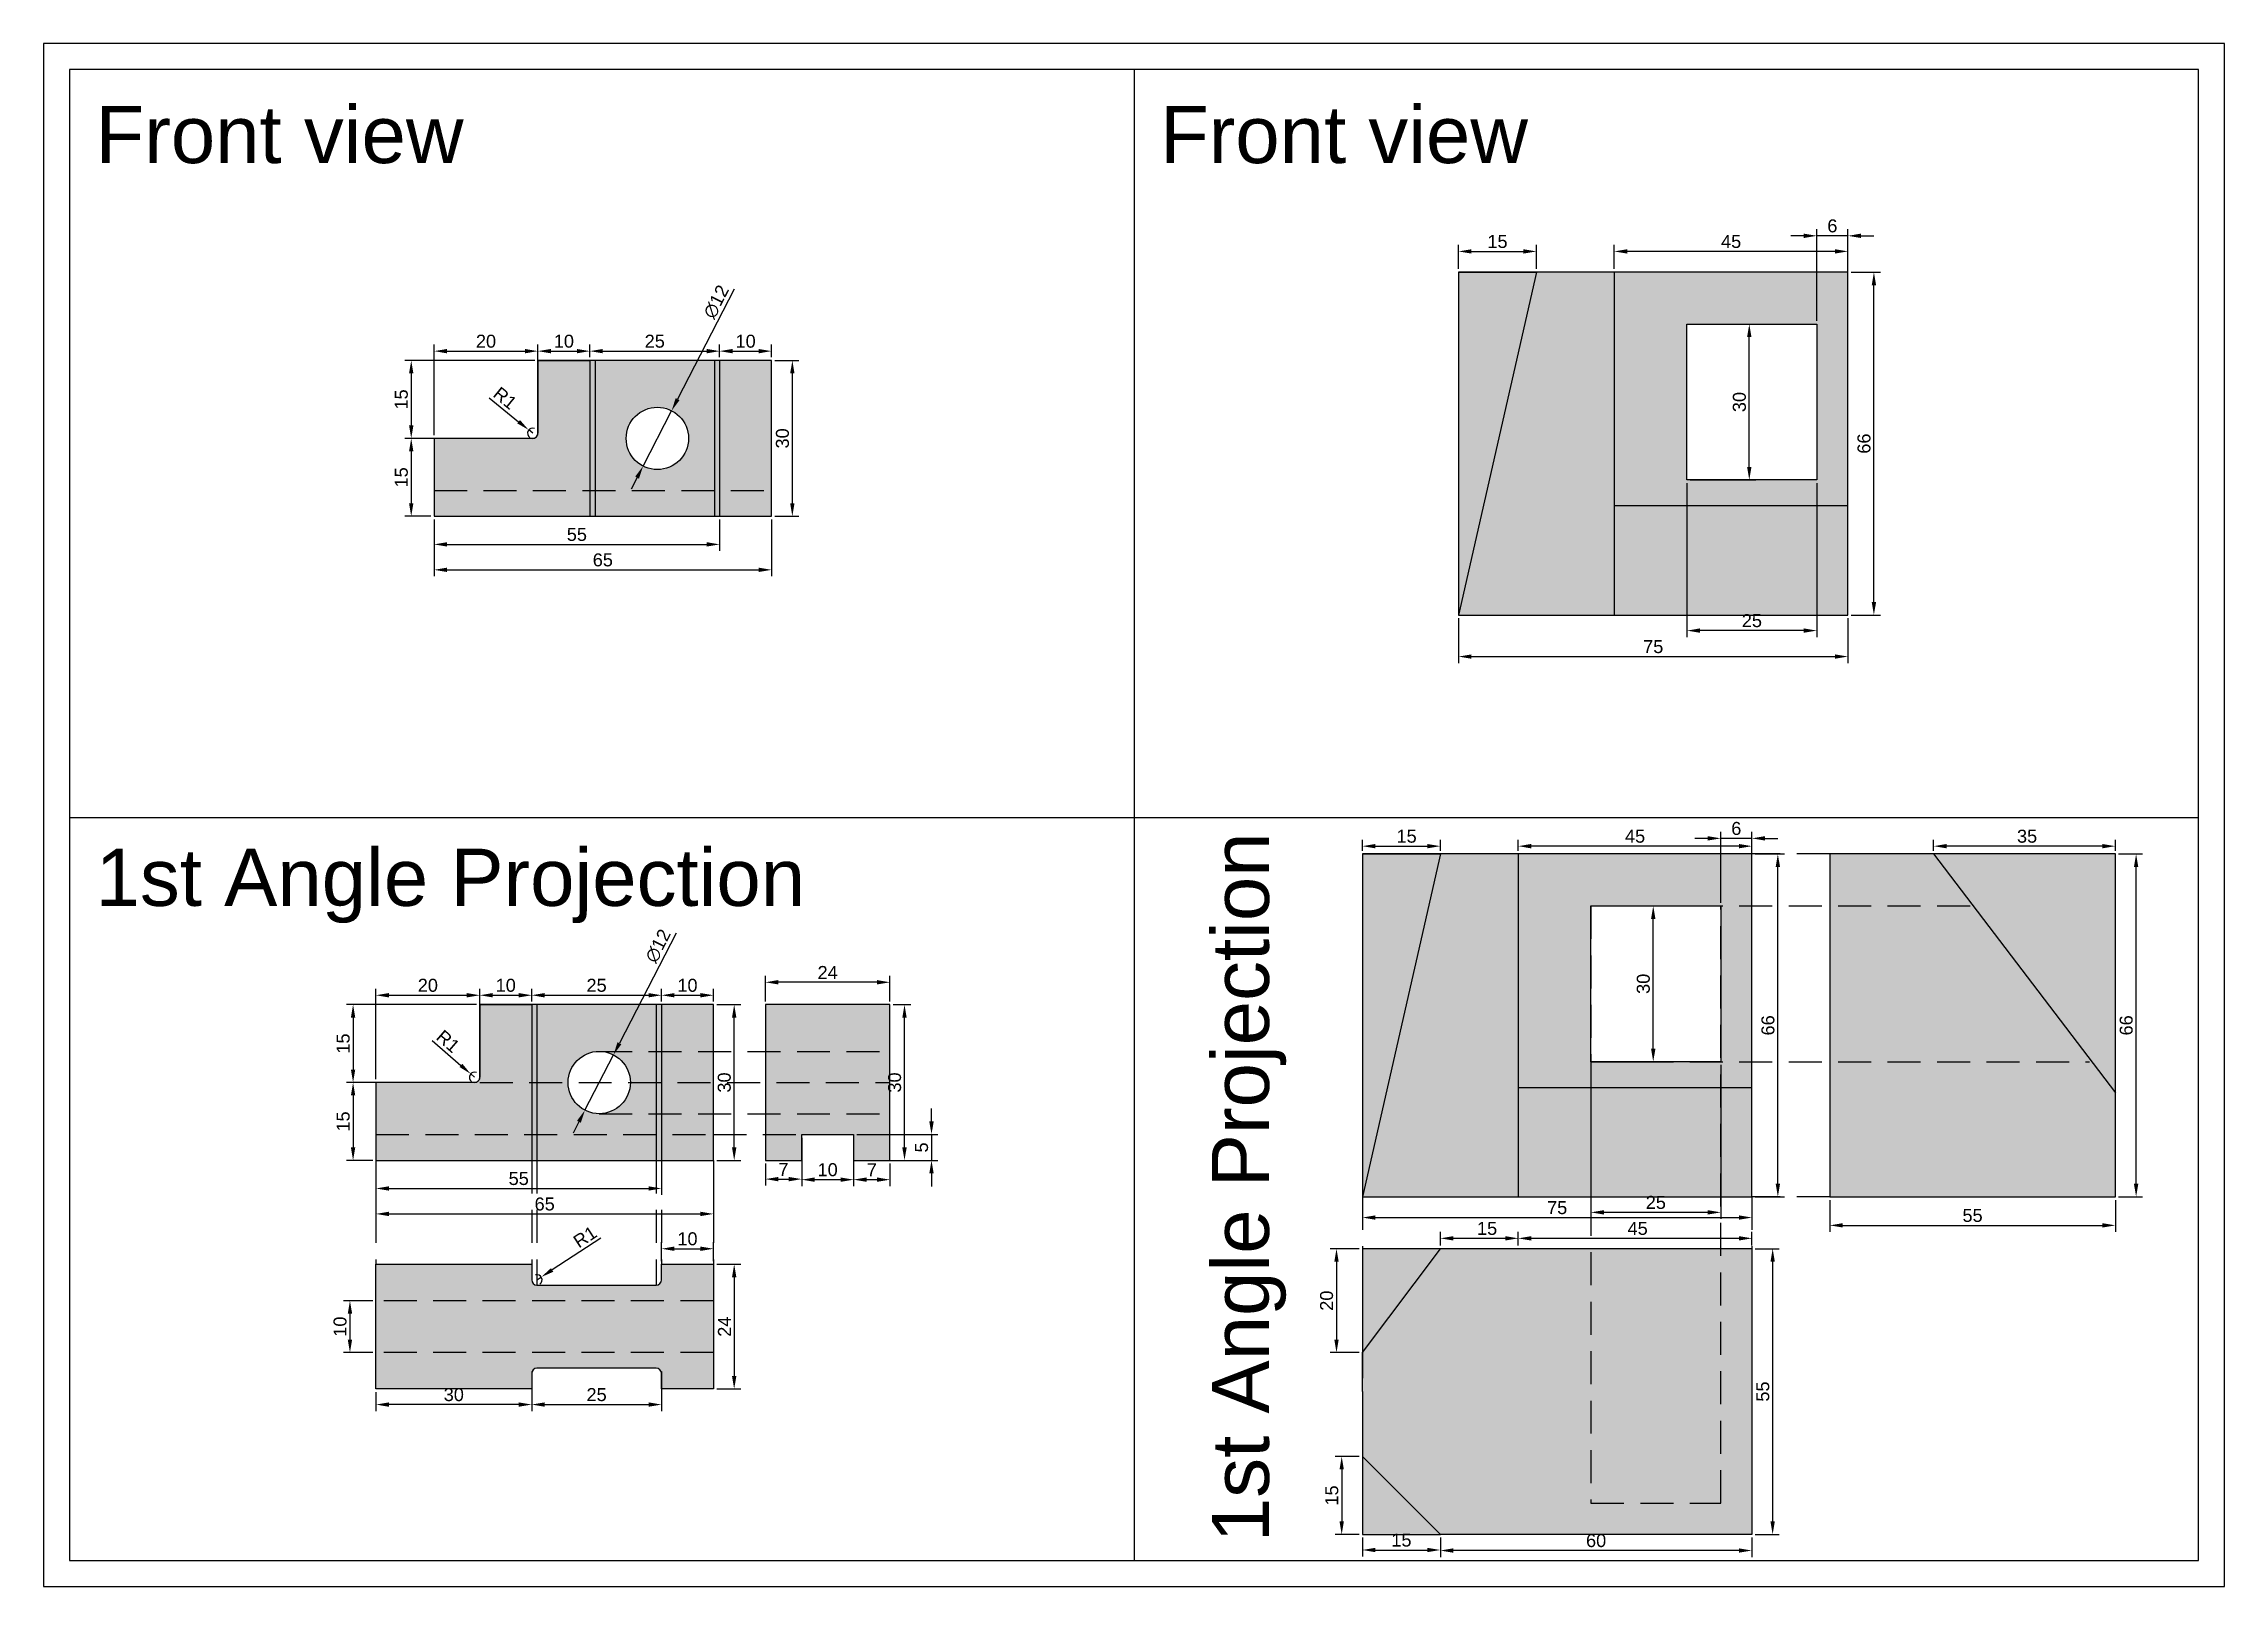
# Model space of a CAD drawing. Header units: millimetres. Extents: x 0 to 420, y 0 to 297.
import ezdxf

# ---------------------------------------------------------------- set-up
doc = ezdxf.new("R2010")
doc.units = ezdxf.units.MM
doc.linetypes.add('DASHED2', pattern=[9.525, 6.35, -3.175])
doc.styles.get("Standard").update_dxf_attribs({"font": 'arial.ttf'})
doc.dimstyles.new('ISO-25', dxfattribs={"dimtxt": 2.5, "dimasz": 2.5, "dimexe": 1.25, "dimexo": 0.625, "dimtad": 1, "dimtxsty": 'Standard', "dimcen": 2.5, "dimadec": 0, "dimazin": 0, "dimtfac": 1, "dimtmove": 0, "dimatfit": 3, "dimfxl": 1, "dimarcsym": 0})

msp = doc.modelspace()

# ---------------------------------------------------------------- texts
for s, p in [('Front view', (10, 274)), ('Front view', (215, 274)), ('1st Angle Projection', (10, 131))]:
    msp.add_text(s, height=11).set_placement(p)
msp.add_text('1st Angle Projection', height=11, rotation=90).set_placement((236, 8.5))

# ---------------------------------------------------------------- blocks, each defined once
blk = doc.blocks.new('*D2')
at = {"color": 0, "lineweight": -2, "transparency": 16777216}
for p, q in [((84, 112.62), (84, 115.05)), ((86.5, 113.8), (91.5, 113.8)), ((94, 112.62), (94, 115.05))]:
    blk.add_line(p, q, dxfattribs=at)
at = {"color": 0, "transparency": 16777216}
for points in [[(86.5, 114.22), (86.5, 113.38), (84, 113.8)], [(91.5, 114.22), (91.5, 113.38), (94, 113.8)]]:
    blk.add_solid(points, dxfattribs=at)
at = {"layer": 'Defpoints', "color": 0, "transparency": 16777216}
for p in [(94, 113.8), (84, 112), (94, 112)]:
    blk.add_point(p, dxfattribs=at)
at = {"color": 0, "transparency": 16777216, "insert": (89, 115.7), "char_height": 2.5, "attachment_point": 5}
blk.add_mtext('10', dxfattribs=at)
blk = doc.blocks.new('*D4')
at = {"color": 0, "lineweight": -2, "transparency": 16777216}
for p, q in [((94, 112.62), (94, 115.05)), ((96.5, 113.8), (116.5, 113.8)), ((119, 112.62), (119, 115.05))]:
    blk.add_line(p, q, dxfattribs=at)
at = {"color": 0, "transparency": 16777216}
for points in [[(96.5, 114.22), (96.5, 113.38), (94, 113.8)], [(116.5, 114.22), (116.5, 113.38), (119, 113.8)]]:
    blk.add_solid(points, dxfattribs=at)
at = {"layer": 'Defpoints', "color": 0, "transparency": 16777216}
for p in [(119, 113.8), (94, 112), (119, 112)]:
    blk.add_point(p, dxfattribs=at)
at = {"color": 0, "transparency": 16777216, "insert": (106.5, 115.7), "char_height": 2.5, "attachment_point": 5}
blk.add_mtext('25', dxfattribs=at)
blk = doc.blocks.new('*D5')
at = {"color": 0, "lineweight": -2, "transparency": 16777216}
for p, q in [((119, 112.62), (119, 115.05)), ((121.5, 113.8), (126.5, 113.8)), ((129, 112.62), (129, 115.05))]:
    blk.add_line(p, q, dxfattribs=at)
at = {"color": 0, "transparency": 16777216}
for points in [[(121.5, 114.22), (121.5, 113.38), (119, 113.8)], [(126.5, 114.22), (126.5, 113.38), (129, 113.8)]]:
    blk.add_solid(points, dxfattribs=at)
at = {"layer": 'Defpoints', "color": 0, "transparency": 16777216}
for p in [(129, 113.8), (119, 112), (129, 112)]:
    blk.add_point(p, dxfattribs=at)
at = {"color": 0, "transparency": 16777216, "insert": (124, 115.7), "char_height": 2.5, "attachment_point": 5}
blk.add_mtext('10', dxfattribs=at)
blk = doc.blocks.new('*D6')
at = {"color": 0, "lineweight": -2, "transparency": 16777216}
for p, q in [((129.63, 112), (134.25, 112)), ((133, 84.5), (133, 109.5)), ((129.63, 82), (134.25, 82))]:
    blk.add_line(p, q, dxfattribs=at)
at = {"color": 0, "transparency": 16777216}
for points in [[(132.58, 109.5), (133.42, 109.5), (133, 112)], [(132.58, 84.5), (133.42, 84.5), (133, 82)]]:
    blk.add_solid(points, dxfattribs=at)
at = {"layer": 'Defpoints', "color": 0, "transparency": 16777216}
for p in [(129, 112), (133, 112), (129, 82)]:
    blk.add_point(p, dxfattribs=at)
at = {"color": 0, "transparency": 16777216, "insert": (131.1, 97), "char_height": 2.5, "attachment_point": 5, "rotation": 90}
blk.add_mtext('30', dxfattribs=at)
blk = doc.blocks.new('*D7')
at = {"color": 0, "lineweight": -2, "transparency": 16777216}
for p, q in [((83.38, 112), (58.35, 112)), ((59.6, 109.5), (59.6, 99.5)), ((83.38, 97), (58.35, 97))]:
    blk.add_line(p, q, dxfattribs=at)
at = {"color": 0, "transparency": 16777216}
for points in [[(59.18, 109.5), (60.02, 109.5), (59.6, 112)], [(59.18, 99.5), (60.02, 99.5), (59.6, 97)]]:
    blk.add_solid(points, dxfattribs=at)
at = {"layer": 'Defpoints', "color": 0, "transparency": 16777216}
for p in [(84, 112), (59.6, 97), (84, 97)]:
    blk.add_point(p, dxfattribs=at)
at = {"color": 0, "transparency": 16777216, "insert": (57.7, 104.5), "char_height": 2.5, "attachment_point": 5, "rotation": 90}
blk.add_mtext('15', dxfattribs=at)
blk = doc.blocks.new('*D8')
at = {"color": 0, "lineweight": -2, "transparency": 16777216}
for p, q in [((64, 97.62), (64, 115.05)), ((66.5, 113.8), (81.5, 113.8)), ((84, 97.62), (84, 115.05))]:
    blk.add_line(p, q, dxfattribs=at)
at = {"color": 0, "transparency": 16777216}
for points in [[(66.5, 114.22), (66.5, 113.38), (64, 113.8)], [(81.5, 114.22), (81.5, 113.38), (84, 113.8)]]:
    blk.add_solid(points, dxfattribs=at)
at = {"layer": 'Defpoints', "color": 0, "transparency": 16777216}
for p in [(84, 113.8), (64, 97), (84, 97)]:
    blk.add_point(p, dxfattribs=at)
at = {"color": 0, "transparency": 16777216, "insert": (74, 115.7), "char_height": 2.5, "attachment_point": 5}
blk.add_mtext('20', dxfattribs=at)
blk = doc.blocks.new('*D9')
at = {"color": 0, "lineweight": -2, "transparency": 16777216}
for p, q in [((63.38, 97), (58.35, 97)), ((59.6, 94.5), (59.6, 84.5)), ((63.38, 82), (58.35, 82))]:
    blk.add_line(p, q, dxfattribs=at)
at = {"color": 0, "transparency": 16777216}
for points in [[(59.18, 94.5), (60.02, 94.5), (59.6, 97)], [(59.18, 84.5), (60.02, 84.5), (59.6, 82)]]:
    blk.add_solid(points, dxfattribs=at)
at = {"layer": 'Defpoints', "color": 0, "transparency": 16777216}
for p in [(64, 97), (59.6, 82), (64, 82)]:
    blk.add_point(p, dxfattribs=at)
at = {"color": 0, "transparency": 16777216, "insert": (57.7, 89.5), "char_height": 2.5, "attachment_point": 5, "rotation": 90}
blk.add_mtext('15', dxfattribs=at)
blk = doc.blocks.new('*D10')
at = {"color": 0, "lineweight": -2, "transparency": 16777216}
for p, q in [((64, 81.38), (64, 70.45)), ((129, 81.38), (129, 70.45)), ((66.5, 71.7), (126.5, 71.7))]:
    blk.add_line(p, q, dxfattribs=at)
at = {"color": 0, "transparency": 16777216}
for points in [[(66.5, 72.12), (66.5, 71.28), (64, 71.7)], [(126.5, 72.12), (126.5, 71.28), (129, 71.7)]]:
    blk.add_solid(points, dxfattribs=at)
at = {"layer": 'Defpoints', "color": 0, "transparency": 16777216}
for p in [(64, 82), (129, 82), (129, 71.7)]:
    blk.add_point(p, dxfattribs=at)
at = {"color": 0, "transparency": 16777216, "insert": (96.5, 73.6), "char_height": 2.5, "attachment_point": 5}
blk.add_mtext('65', dxfattribs=at)
blk = doc.blocks.new('*D11')
at = {"color": 0, "lineweight": -2, "transparency": 16777216}
for p, q in [((64, 81.38), (64, 75.35)), ((119, 81.38), (119, 75.35)), ((66.5, 76.6), (116.5, 76.6))]:
    blk.add_line(p, q, dxfattribs=at)
at = {"color": 0, "transparency": 16777216}
for points in [[(66.5, 77.02), (66.5, 76.18), (64, 76.6)], [(116.5, 77.02), (116.5, 76.18), (119, 76.6)]]:
    blk.add_solid(points, dxfattribs=at)
at = {"layer": 'Defpoints', "color": 0, "transparency": 16777216}
for p in [(64, 82), (119, 82), (119, 76.6)]:
    blk.add_point(p, dxfattribs=at)
at = {"color": 0, "transparency": 16777216, "insert": (91.5, 78.5), "char_height": 2.5, "attachment_point": 5}
blk.add_mtext('55', dxfattribs=at)
blk = doc.blocks.new('*D12')
at = {"color": 0, "lineweight": -2, "transparency": 16777216}
for p, q in [((121.82, 125.74), (110.9, 104.55)), ((104.25, 91.67), (109.75, 102.33)), ((103.1, 89.45), (101.96, 87.22))]:
    blk.add_line(p, q, dxfattribs=at)
at = {"color": 0, "transparency": 16777216}
for points in [[(110.53, 104.75), (111.27, 104.36), (109.75, 102.33)], [(102.73, 89.64), (103.47, 89.25), (104.25, 91.67)]]:
    blk.add_solid(points, dxfattribs=at)
at = {"layer": 'Defpoints', "color": 0, "transparency": 16777216}
for p in [(109.75, 102.33), (104.25, 91.67)]:
    blk.add_point(p, dxfattribs=at)
at = {"color": 0, "transparency": 16777216, "insert": (118.35, 123.3), "char_height": 2.5, "attachment_point": 5, "rotation": 62.7177}
blk.add_mtext('∅12', dxfattribs=at)
blk = doc.blocks.new('*D13')
at = {"color": 0, "lineweight": -2, "transparency": 16777216}
for p, q in [((95.2, 236.62), (95.2, 239.05)), ((97.7, 237.8), (102.7, 237.8)), ((105.2, 236.62), (105.2, 239.05))]:
    blk.add_line(p, q, dxfattribs=at)
at = {"color": 0, "transparency": 16777216}
for points in [[(97.7, 238.22), (97.7, 237.38), (95.2, 237.8)], [(102.7, 238.22), (102.7, 237.38), (105.2, 237.8)]]:
    blk.add_solid(points, dxfattribs=at)
at = {"layer": 'Defpoints', "color": 0, "transparency": 16777216}
for p in [(95.2, 236), (105.2, 237.8), (105.2, 236)]:
    blk.add_point(p, dxfattribs=at)
at = {"color": 0, "transparency": 16777216, "insert": (100.2, 239.7), "char_height": 2.5, "attachment_point": 5}
blk.add_mtext('10', dxfattribs=at)
blk = doc.blocks.new('*D14')
at = {"color": 0, "lineweight": -2, "transparency": 16777216}
for p, q in [((105.2, 236.62), (105.2, 239.05)), ((107.7, 237.8), (127.7, 237.8)), ((130.2, 236.62), (130.2, 239.05))]:
    blk.add_line(p, q, dxfattribs=at)
at = {"color": 0, "transparency": 16777216}
for points in [[(107.7, 238.22), (107.7, 237.38), (105.2, 237.8)], [(127.7, 238.22), (127.7, 237.38), (130.2, 237.8)]]:
    blk.add_solid(points, dxfattribs=at)
at = {"layer": 'Defpoints', "color": 0, "transparency": 16777216}
for p in [(105.2, 236), (130.2, 237.8), (130.2, 236)]:
    blk.add_point(p, dxfattribs=at)
at = {"color": 0, "transparency": 16777216, "insert": (117.7, 239.7), "char_height": 2.5, "attachment_point": 5}
blk.add_mtext('25', dxfattribs=at)
blk = doc.blocks.new('*D15')
at = {"color": 0, "lineweight": -2, "transparency": 16777216}
for p, q in [((130.2, 236.62), (130.2, 239.05)), ((132.7, 237.8), (137.7, 237.8)), ((140.2, 236.62), (140.2, 239.05))]:
    blk.add_line(p, q, dxfattribs=at)
at = {"color": 0, "transparency": 16777216}
for points in [[(132.7, 238.22), (132.7, 237.38), (130.2, 237.8)], [(137.7, 238.22), (137.7, 237.38), (140.2, 237.8)]]:
    blk.add_solid(points, dxfattribs=at)
at = {"layer": 'Defpoints', "color": 0, "transparency": 16777216}
for p in [(130.2, 236), (140.2, 237.8), (140.2, 236)]:
    blk.add_point(p, dxfattribs=at)
at = {"color": 0, "transparency": 16777216, "insert": (135.2, 239.7), "char_height": 2.5, "attachment_point": 5}
blk.add_mtext('10', dxfattribs=at)
blk = doc.blocks.new('*D19')
at = {"color": 0, "lineweight": -2, "transparency": 16777216}
for p, q in [((140.83, 236), (145.45, 236)), ((144.2, 208.5), (144.2, 233.5)), ((140.83, 206), (145.45, 206))]:
    blk.add_line(p, q, dxfattribs=at)
at = {"color": 0, "transparency": 16777216}
for points in [[(143.78, 233.5), (144.62, 233.5), (144.2, 236)], [(143.78, 208.5), (144.62, 208.5), (144.2, 206)]]:
    blk.add_solid(points, dxfattribs=at)
at = {"layer": 'Defpoints', "color": 0, "transparency": 16777216}
for p in [(140.2, 236), (144.2, 236), (140.2, 206)]:
    blk.add_point(p, dxfattribs=at)
at = {"color": 0, "transparency": 16777216, "insert": (142.3, 221), "char_height": 2.5, "attachment_point": 5, "rotation": 90}
blk.add_mtext('30', dxfattribs=at)
blk = doc.blocks.new('*D16')
at = {"color": 0, "lineweight": -2, "transparency": 16777216}
for p, q in [((94.58, 236), (69.55, 236)), ((70.8, 233.5), (70.8, 223.5)), ((94.58, 221), (69.55, 221))]:
    blk.add_line(p, q, dxfattribs=at)
at = {"color": 0, "transparency": 16777216}
for points in [[(70.38, 233.5), (71.22, 233.5), (70.8, 236)], [(70.38, 223.5), (71.22, 223.5), (70.8, 221)]]:
    blk.add_solid(points, dxfattribs=at)
at = {"layer": 'Defpoints', "color": 0, "transparency": 16777216}
for p in [(95.2, 236), (70.8, 221), (95.2, 221)]:
    blk.add_point(p, dxfattribs=at)
at = {"color": 0, "transparency": 16777216, "insert": (68.9, 228.5), "char_height": 2.5, "attachment_point": 5, "rotation": 90}
blk.add_mtext('15', dxfattribs=at)
blk = doc.blocks.new('*D17')
at = {"color": 0, "lineweight": -2, "transparency": 16777216}
for p, q in [((75.2, 221.62), (75.2, 239.05)), ((77.7, 237.8), (92.7, 237.8)), ((95.2, 221.62), (95.2, 239.05))]:
    blk.add_line(p, q, dxfattribs=at)
at = {"color": 0, "transparency": 16777216}
for points in [[(77.7, 238.22), (77.7, 237.38), (75.2, 237.8)], [(92.7, 238.22), (92.7, 237.38), (95.2, 237.8)]]:
    blk.add_solid(points, dxfattribs=at)
at = {"layer": 'Defpoints', "color": 0, "transparency": 16777216}
for p in [(95.2, 237.8), (75.2, 221), (95.2, 221)]:
    blk.add_point(p, dxfattribs=at)
at = {"color": 0, "transparency": 16777216, "insert": (85.2, 239.7), "char_height": 2.5, "attachment_point": 5}
blk.add_mtext('20', dxfattribs=at)
blk = doc.blocks.new('*D20')
at = {"color": 0, "lineweight": -2, "transparency": 16777216}
for p, q in [((74.58, 221), (69.55, 221)), ((70.8, 218.5), (70.8, 208.5)), ((74.58, 206), (69.55, 206))]:
    blk.add_line(p, q, dxfattribs=at)
at = {"color": 0, "transparency": 16777216}
for points in [[(70.38, 218.5), (71.22, 218.5), (70.8, 221)], [(70.38, 208.5), (71.22, 208.5), (70.8, 206)]]:
    blk.add_solid(points, dxfattribs=at)
at = {"layer": 'Defpoints', "color": 0, "transparency": 16777216}
for p in [(75.2, 221), (70.8, 206), (75.2, 206)]:
    blk.add_point(p, dxfattribs=at)
at = {"color": 0, "transparency": 16777216, "insert": (68.9, 213.5), "char_height": 2.5, "attachment_point": 5, "rotation": 90}
blk.add_mtext('15', dxfattribs=at)
blk = doc.blocks.new('*D21')
at = {"color": 0, "lineweight": -2, "transparency": 16777216}
for p, q in [((75.2, 205.38), (75.2, 194.45)), ((140.2, 205.38), (140.2, 194.45)), ((77.7, 195.7), (137.7, 195.7))]:
    blk.add_line(p, q, dxfattribs=at)
at = {"color": 0, "transparency": 16777216}
for points in [[(77.7, 196.12), (77.7, 195.28), (75.2, 195.7)], [(137.7, 196.12), (137.7, 195.28), (140.2, 195.7)]]:
    blk.add_solid(points, dxfattribs=at)
at = {"layer": 'Defpoints', "color": 0, "transparency": 16777216}
for p in [(75.2, 206), (140.2, 206), (140.2, 195.7)]:
    blk.add_point(p, dxfattribs=at)
at = {"color": 0, "transparency": 16777216, "insert": (107.7, 197.6), "char_height": 2.5, "attachment_point": 5}
blk.add_mtext('65', dxfattribs=at)
blk = doc.blocks.new('*D18')
at = {"color": 0, "lineweight": -2, "transparency": 16777216}
for p, q in [((75.2, 205.38), (75.2, 199.35)), ((130.2, 205.38), (130.2, 199.35)), ((77.7, 200.6), (127.7, 200.6))]:
    blk.add_line(p, q, dxfattribs=at)
at = {"color": 0, "transparency": 16777216}
for points in [[(77.7, 201.02), (77.7, 200.18), (75.2, 200.6)], [(127.7, 201.02), (127.7, 200.18), (130.2, 200.6)]]:
    blk.add_solid(points, dxfattribs=at)
at = {"layer": 'Defpoints', "color": 0, "transparency": 16777216}
for p in [(75.2, 206), (130.2, 206), (130.2, 200.6)]:
    blk.add_point(p, dxfattribs=at)
at = {"color": 0, "transparency": 16777216, "insert": (102.7, 202.5), "char_height": 2.5, "attachment_point": 5}
blk.add_mtext('55', dxfattribs=at)
blk = doc.blocks.new('*D22')
at = {"color": 0, "lineweight": -2, "transparency": 16777216}
for p, q in [((133.02, 249.74), (122.1, 228.55)), ((115.45, 215.67), (120.95, 226.33)), ((114.3, 213.45), (113.16, 211.22))]:
    blk.add_line(p, q, dxfattribs=at)
at = {"color": 0, "transparency": 16777216}
for points in [[(121.73, 228.75), (122.47, 228.36), (120.95, 226.33)], [(113.93, 213.64), (114.67, 213.25), (115.45, 215.67)]]:
    blk.add_solid(points, dxfattribs=at)
at = {"layer": 'Defpoints', "color": 0, "transparency": 16777216}
for p in [(120.95, 226.33), (115.45, 215.67)]:
    blk.add_point(p, dxfattribs=at)
at = {"color": 0, "transparency": 16777216, "insert": (129.55, 247.3), "char_height": 2.5, "attachment_point": 5, "rotation": 62.7177}
blk.add_mtext('∅12', dxfattribs=at)
blk = doc.blocks.new('*D23')
at = {"color": 0, "lineweight": -2, "transparency": 16777216}
for p, q in [((139, 112.62), (139, 117.55)), ((160.5, 116.3), (141.5, 116.3)), ((163, 112.62), (163, 117.55))]:
    blk.add_line(p, q, dxfattribs=at)
at = {"color": 0, "transparency": 16777216}
for points in [[(141.5, 116.72), (141.5, 115.88), (139, 116.3)], [(160.5, 116.72), (160.5, 115.88), (163, 116.3)]]:
    blk.add_solid(points, dxfattribs=at)
at = {"layer": 'Defpoints', "color": 0, "transparency": 16777216}
for p in [(139, 116.3), (139, 112), (163, 112)]:
    blk.add_point(p, dxfattribs=at)
at = {"color": 0, "transparency": 16777216, "insert": (151, 118.18), "char_height": 2.5, "attachment_point": 5}
blk.add_mtext('24', dxfattribs=at)
blk = doc.blocks.new('*D24')
at = {"color": 0, "lineweight": -2, "transparency": 16777216}
for p, q in [((163.63, 112), (167.05, 112)), ((165.8, 84.5), (165.8, 109.5)), ((163.63, 82), (167.05, 82))]:
    blk.add_line(p, q, dxfattribs=at)
at = {"color": 0, "transparency": 16777216}
for points in [[(165.38, 109.5), (166.22, 109.5), (165.8, 112)], [(165.38, 84.5), (166.22, 84.5), (165.8, 82)]]:
    blk.add_solid(points, dxfattribs=at)
at = {"layer": 'Defpoints', "color": 0, "transparency": 16777216}
for p in [(163, 112), (165.8, 112), (163, 82)]:
    blk.add_point(p, dxfattribs=at)
at = {"color": 0, "transparency": 16777216, "insert": (163.9, 97), "char_height": 2.5, "attachment_point": 5, "rotation": 90}
blk.add_mtext('30', dxfattribs=at)
blk = doc.blocks.new('*D25')
at = {"color": 0, "lineweight": -2, "transparency": 16777216}
for p, q in [((146, 86.38), (146, 77.05)), ((156, 86.38), (156, 77.05)), ((148.5, 78.3), (153.5, 78.3))]:
    blk.add_line(p, q, dxfattribs=at)
at = {"color": 0, "transparency": 16777216}
for points in [[(148.5, 78.72), (148.5, 77.88), (146, 78.3)], [(153.5, 78.72), (153.5, 77.88), (156, 78.3)]]:
    blk.add_solid(points, dxfattribs=at)
at = {"layer": 'Defpoints', "color": 0, "transparency": 16777216}
for p in [(146, 87), (156, 87), (156, 78.3)]:
    blk.add_point(p, dxfattribs=at)
at = {"color": 0, "transparency": 16777216, "insert": (151, 80.2), "char_height": 2.5, "attachment_point": 5}
blk.add_mtext('10', dxfattribs=at)
blk = doc.blocks.new('*D26')
at = {"color": 0, "lineweight": -2, "transparency": 16777216}
for p, q in [((139, 81.38), (139, 77.15)), ((146, 81.38), (146, 77.15)), ((141.5, 78.4), (143.5, 78.4))]:
    blk.add_line(p, q, dxfattribs=at)
at = {"color": 0, "transparency": 16777216}
for points in [[(141.5, 78.82), (141.5, 77.98), (139, 78.4)], [(143.5, 78.82), (143.5, 77.98), (146, 78.4)]]:
    blk.add_solid(points, dxfattribs=at)
at = {"layer": 'Defpoints', "color": 0, "transparency": 16777216}
for p in [(139, 82), (146, 82), (146, 78.4)]:
    blk.add_point(p, dxfattribs=at)
at = {"color": 0, "transparency": 16777216, "insert": (142.5, 80.28), "char_height": 2.5, "attachment_point": 5}
blk.add_mtext('7', dxfattribs=at)
blk = doc.blocks.new('*D27')
at = {"color": 0, "lineweight": -2, "transparency": 16777216}
for p, q in [((156, 81.38), (156, 77.05)), ((163, 81.38), (163, 77.05)), ((158.5, 78.3), (160.5, 78.3))]:
    blk.add_line(p, q, dxfattribs=at)
at = {"color": 0, "transparency": 16777216}
for points in [[(158.5, 78.72), (158.5, 77.88), (156, 78.3)], [(160.5, 78.72), (160.5, 77.88), (163, 78.3)]]:
    blk.add_solid(points, dxfattribs=at)
at = {"layer": 'Defpoints', "color": 0, "transparency": 16777216}
for p in [(156, 82), (163, 82), (163, 78.3)]:
    blk.add_point(p, dxfattribs=at)
at = {"color": 0, "transparency": 16777216, "insert": (159.5, 80.18), "char_height": 2.5, "attachment_point": 5}
blk.add_mtext('7', dxfattribs=at)
blk = doc.blocks.new('*D28')
at = {"color": 0, "lineweight": -2, "transparency": 16777216}
for p, q in [((171, 89.5), (171, 92)), ((156.63, 87), (172.25, 87)), ((171, 87), (171, 82)), ((156.63, 82), (172.25, 82)), ((171, 79.5), (171, 77))]:
    blk.add_line(p, q, dxfattribs=at)
at = {"color": 0, "transparency": 16777216}
for points in [[(170.58, 89.5), (171.42, 89.5), (171, 87)], [(170.58, 79.5), (171.42, 79.5), (171, 82)]]:
    blk.add_solid(points, dxfattribs=at)
at = {"layer": 'Defpoints', "color": 0, "transparency": 16777216}
for p in [(156, 87), (156, 82), (171, 82)]:
    blk.add_point(p, dxfattribs=at)
at = {"color": 0, "transparency": 16777216, "insert": (169.1, 84.5), "char_height": 2.5, "attachment_point": 5, "rotation": 90}
blk.add_mtext('5', dxfattribs=at)
blk = doc.blocks.new('*D30')
at = {"color": 0, "lineweight": -2, "transparency": 16777216}
for p, q in [((129.63, 62), (134.25, 62)), ((133, 59.5), (133, 40.5)), ((129.63, 38), (134.25, 38))]:
    blk.add_line(p, q, dxfattribs=at)
at = {"color": 0, "transparency": 16777216}
for points in [[(132.58, 59.5), (133.42, 59.5), (133, 62)], [(132.58, 40.5), (133.42, 40.5), (133, 38)]]:
    blk.add_solid(points, dxfattribs=at)
at = {"layer": 'Defpoints', "color": 0, "transparency": 16777216}
for p in [(129, 62), (129, 38), (133, 38)]:
    blk.add_point(p, dxfattribs=at)
at = {"color": 0, "transparency": 16777216, "insert": (131.12, 50), "char_height": 2.5, "attachment_point": 5, "rotation": 90}
blk.add_mtext('24', dxfattribs=at)
blk = doc.blocks.new('*D31')
at = {"color": 0, "lineweight": -2, "transparency": 16777216}
for p, q in [((119, 62.62), (119, 66.25)), ((121.5, 65), (126.5, 65)), ((129, 62.62), (129, 66.25))]:
    blk.add_line(p, q, dxfattribs=at)
at = {"color": 0, "transparency": 16777216}
for points in [[(121.5, 65.42), (121.5, 64.58), (119, 65)], [(126.5, 65.42), (126.5, 64.58), (129, 65)]]:
    blk.add_solid(points, dxfattribs=at)
at = {"layer": 'Defpoints', "color": 0, "transparency": 16777216}
for p in [(129, 65), (119, 62), (129, 62)]:
    blk.add_point(p, dxfattribs=at)
at = {"color": 0, "transparency": 16777216, "insert": (124, 66.9), "char_height": 2.5, "attachment_point": 5}
blk.add_mtext('10', dxfattribs=at)
blk = doc.blocks.new('*D32')
at = {"color": 0, "lineweight": -2, "transparency": 16777216}
for p, q in [((94, 41.38), (94, 33.75)), ((119, 41.38), (119, 33.75)), ((96.5, 35), (116.5, 35))]:
    blk.add_line(p, q, dxfattribs=at)
at = {"color": 0, "transparency": 16777216}
for points in [[(96.5, 35.42), (96.5, 34.58), (94, 35)], [(116.5, 35.42), (116.5, 34.58), (119, 35)]]:
    blk.add_solid(points, dxfattribs=at)
at = {"layer": 'Defpoints', "color": 0, "transparency": 16777216}
for p in [(94, 42), (119, 42), (119, 35)]:
    blk.add_point(p, dxfattribs=at)
at = {"color": 0, "transparency": 16777216, "insert": (106.5, 36.9), "char_height": 2.5, "attachment_point": 5}
blk.add_mtext('25', dxfattribs=at)
blk = doc.blocks.new('*D33')
at = {"color": 0, "lineweight": -2, "transparency": 16777216}
for p, q in [((64, 37.38), (64, 33.75)), ((91.5, 35), (66.5, 35)), ((94, 37.38), (94, 33.75))]:
    blk.add_line(p, q, dxfattribs=at)
at = {"color": 0, "transparency": 16777216}
for points in [[(66.5, 35.42), (66.5, 34.58), (64, 35)], [(91.5, 35.42), (91.5, 34.58), (94, 35)]]:
    blk.add_solid(points, dxfattribs=at)
at = {"layer": 'Defpoints', "color": 0, "transparency": 16777216}
for p in [(64, 38), (94, 38), (64, 35)]:
    blk.add_point(p, dxfattribs=at)
at = {"color": 0, "transparency": 16777216, "insert": (79, 36.9), "char_height": 2.5, "attachment_point": 5}
blk.add_mtext('30', dxfattribs=at)
blk = doc.blocks.new('*D34')
at = {"color": 0, "lineweight": -2, "transparency": 16777216}
for p, q in [((63.38, 55), (57.75, 55)), ((59, 52.5), (59, 47.5)), ((63.38, 45), (57.75, 45))]:
    blk.add_line(p, q, dxfattribs=at)
at = {"color": 0, "transparency": 16777216}
for points in [[(58.58, 52.5), (59.42, 52.5), (59, 55)], [(58.58, 47.5), (59.42, 47.5), (59, 45)]]:
    blk.add_solid(points, dxfattribs=at)
at = {"layer": 'Defpoints', "color": 0, "transparency": 16777216}
for p in [(64, 55), (59, 45), (64, 45)]:
    blk.add_point(p, dxfattribs=at)
at = {"color": 0, "transparency": 16777216, "insert": (57.1, 50), "char_height": 2.5, "attachment_point": 5, "rotation": 90}
blk.add_mtext('10', dxfattribs=at)
blk = doc.blocks.new('*D35')
at = {"color": 0, "lineweight": -2, "transparency": 16777216}
for p, q in [((284, 141.62), (284, 143.75)), ((329, 141.62), (329, 143.75)), ((326.5, 142.5), (286.5, 142.5))]:
    blk.add_line(p, q, dxfattribs=at)
at = {"color": 0, "transparency": 16777216}
for points in [[(286.5, 142.92), (286.5, 142.08), (284, 142.5)], [(326.5, 142.92), (326.5, 142.08), (329, 142.5)]]:
    blk.add_solid(points, dxfattribs=at)
at = {"layer": 'Defpoints', "color": 0, "transparency": 16777216}
for p in [(284, 142.5), (284, 141), (329, 141)]:
    blk.add_point(p, dxfattribs=at)
at = {"color": 0, "transparency": 16777216, "insert": (306.5, 144.4), "char_height": 2.5, "attachment_point": 5}
blk.add_mtext('45', dxfattribs=at)
blk = doc.blocks.new('*D36')
at = {"color": 0, "lineweight": -2, "transparency": 16777216}
for p, q in [((254, 74.38), (254, 69.75)), ((329, 74.38), (329, 69.75)), ((256.5, 71), (326.5, 71))]:
    blk.add_line(p, q, dxfattribs=at)
at = {"color": 0, "transparency": 16777216}
for points in [[(256.5, 71.42), (256.5, 70.58), (254, 71)], [(326.5, 71.42), (326.5, 70.58), (329, 71)]]:
    blk.add_solid(points, dxfattribs=at)
at = {"layer": 'Defpoints', "color": 0, "transparency": 16777216}
for p in [(254, 75), (329, 75), (329, 71)]:
    blk.add_point(p, dxfattribs=at)
at = {"color": 0, "transparency": 16777216, "insert": (291.5, 72.9), "char_height": 2.5, "attachment_point": 5}
blk.add_mtext('75', dxfattribs=at)
blk = doc.blocks.new('*D37')
at = {"color": 0, "lineweight": -2, "transparency": 16777216}
for p, q in [((298, 100.38), (298, 70.75)), ((323, 100.38), (323, 70.75)), ((320.5, 72), (300.5, 72))]:
    blk.add_line(p, q, dxfattribs=at)
at = {"color": 0, "transparency": 16777216}
for points in [[(300.5, 72.42), (300.5, 71.58), (298, 72)], [(320.5, 72.42), (320.5, 71.58), (323, 72)]]:
    blk.add_solid(points, dxfattribs=at)
at = {"layer": 'Defpoints', "color": 0, "transparency": 16777216}
for p in [(298, 101), (323, 101), (298, 72)]:
    blk.add_point(p, dxfattribs=at)
at = {"color": 0, "transparency": 16777216, "insert": (310.5, 73.9), "char_height": 2.5, "attachment_point": 5}
blk.add_mtext('25', dxfattribs=at)
blk = doc.blocks.new('*D38')
at = {"color": 0, "lineweight": -2, "transparency": 16777216}
for p, q in [((298.63, 131), (311.25, 131)), ((310, 103.5), (310, 128.5)), ((298.63, 101), (311.25, 101))]:
    blk.add_line(p, q, dxfattribs=at)
at = {"color": 0, "transparency": 16777216}
for points in [[(309.58, 128.5), (310.42, 128.5), (310, 131)], [(309.58, 103.5), (310.42, 103.5), (310, 101)]]:
    blk.add_solid(points, dxfattribs=at)
at = {"layer": 'Defpoints', "color": 0, "transparency": 16777216}
for p in [(298, 131), (310, 131), (298, 101)]:
    blk.add_point(p, dxfattribs=at)
at = {"color": 0, "transparency": 16777216, "insert": (308.1, 116), "char_height": 2.5, "attachment_point": 5, "rotation": 90}
blk.add_mtext('30', dxfattribs=at)
blk = doc.blocks.new('*D39')
at = {"color": 0, "lineweight": -2, "transparency": 16777216}
for p, q in [((320.5, 144), (318, 144)), ((323, 131.62), (323, 145.25)), ((329, 144), (323, 144)), ((329, 131.62), (329, 145.25)), ((331.5, 144), (334, 144))]:
    blk.add_line(p, q, dxfattribs=at)
at = {"color": 0, "transparency": 16777216}
for points in [[(320.5, 144.42), (320.5, 143.58), (323, 144)], [(331.5, 144.42), (331.5, 143.58), (329, 144)]]:
    blk.add_solid(points, dxfattribs=at)
at = {"layer": 'Defpoints', "color": 0, "transparency": 16777216}
for p in [(323, 144), (323, 131), (329, 131)]:
    blk.add_point(p, dxfattribs=at)
at = {"color": 0, "transparency": 16777216, "insert": (326, 145.9), "char_height": 2.5, "attachment_point": 5}
blk.add_mtext('6', dxfattribs=at)
blk = doc.blocks.new('*D40')
at = {"color": 0, "lineweight": -2, "transparency": 16777216}
for p, q in [((329.63, 141), (335.25, 141)), ((334, 77.5), (334, 138.5)), ((329.63, 75), (335.25, 75))]:
    blk.add_line(p, q, dxfattribs=at)
at = {"color": 0, "transparency": 16777216}
for points in [[(333.58, 138.5), (334.42, 138.5), (334, 141)], [(333.58, 77.5), (334.42, 77.5), (334, 75)]]:
    blk.add_solid(points, dxfattribs=at)
at = {"layer": 'Defpoints', "color": 0, "transparency": 16777216}
for p in [(329, 141), (334, 141), (329, 75)]:
    blk.add_point(p, dxfattribs=at)
at = {"color": 0, "transparency": 16777216, "insert": (332.1, 108), "char_height": 2.5, "attachment_point": 5, "rotation": 90}
blk.add_mtext('66', dxfattribs=at)
blk = doc.blocks.new('*D41')
at = {"color": 0, "lineweight": -2, "transparency": 16777216}
for p, q in [((254, 141.62), (254, 143.75)), ((269, 141.62), (269, 143.75)), ((256.5, 142.5), (266.5, 142.5))]:
    blk.add_line(p, q, dxfattribs=at)
at = {"color": 0, "transparency": 16777216}
for points in [[(256.5, 142.92), (256.5, 142.08), (254, 142.5)], [(266.5, 142.92), (266.5, 142.08), (269, 142.5)]]:
    blk.add_solid(points, dxfattribs=at)
at = {"layer": 'Defpoints', "color": 0, "transparency": 16777216}
for p in [(254, 141), (269, 142.5), (269, 141)]:
    blk.add_point(p, dxfattribs=at)
at = {"color": 0, "transparency": 16777216, "insert": (262.5, 144.4), "char_height": 2.5, "attachment_point": 5}
blk.add_mtext('15', dxfattribs=at)
blk = doc.blocks.new('*D45')
at = {"color": 0, "lineweight": -2, "transparency": 16777216}
for p, q in [((302.5, 253.62), (302.5, 258.25)), ((345, 257), (305, 257)), ((347.5, 253.62), (347.5, 258.25))]:
    blk.add_line(p, q, dxfattribs=at)
at = {"color": 0, "transparency": 16777216}
for points in [[(305, 257.42), (305, 256.58), (302.5, 257)], [(345, 257.42), (345, 256.58), (347.5, 257)]]:
    blk.add_solid(points, dxfattribs=at)
at = {"layer": 'Defpoints', "color": 0, "transparency": 16777216}
for p in [(302.5, 257), (302.5, 253), (347.5, 253)]:
    blk.add_point(p, dxfattribs=at)
at = {"color": 0, "transparency": 16777216, "insert": (325, 258.9), "char_height": 2.5, "attachment_point": 5}
blk.add_mtext('45', dxfattribs=at)
blk = doc.blocks.new('*D46')
at = {"color": 0, "lineweight": -2, "transparency": 16777216}
for p, q in [((272.5, 186.38), (272.5, 177.75)), ((347.5, 186.38), (347.5, 177.75)), ((275, 179), (345, 179))]:
    blk.add_line(p, q, dxfattribs=at)
at = {"color": 0, "transparency": 16777216}
for points in [[(275, 179.42), (275, 178.58), (272.5, 179)], [(345, 179.42), (345, 178.58), (347.5, 179)]]:
    blk.add_solid(points, dxfattribs=at)
at = {"layer": 'Defpoints', "color": 0, "transparency": 16777216}
for p in [(272.5, 187), (347.5, 187), (347.5, 179)]:
    blk.add_point(p, dxfattribs=at)
at = {"color": 0, "transparency": 16777216, "insert": (310, 180.9), "char_height": 2.5, "attachment_point": 5}
blk.add_mtext('75', dxfattribs=at)
blk = doc.blocks.new('*D47')
at = {"color": 0, "lineweight": -2, "transparency": 16777216}
for p, q in [((316.5, 212.38), (316.5, 182.75)), ((341.5, 212.38), (341.5, 182.75)), ((339, 184), (319, 184))]:
    blk.add_line(p, q, dxfattribs=at)
at = {"color": 0, "transparency": 16777216}
for points in [[(319, 184.42), (319, 183.58), (316.5, 184)], [(339, 184.42), (339, 183.58), (341.5, 184)]]:
    blk.add_solid(points, dxfattribs=at)
at = {"layer": 'Defpoints', "color": 0, "transparency": 16777216}
for p in [(316.5, 213), (341.5, 213), (316.5, 184)]:
    blk.add_point(p, dxfattribs=at)
at = {"color": 0, "transparency": 16777216, "insert": (329, 185.9), "char_height": 2.5, "attachment_point": 5}
blk.add_mtext('25', dxfattribs=at)
blk = doc.blocks.new('*D48')
at = {"color": 0, "lineweight": -2, "transparency": 16777216}
for p, q in [((317.13, 243), (329.75, 243)), ((328.5, 215.5), (328.5, 240.5)), ((317.13, 213), (329.75, 213))]:
    blk.add_line(p, q, dxfattribs=at)
at = {"color": 0, "transparency": 16777216}
for points in [[(328.08, 240.5), (328.92, 240.5), (328.5, 243)], [(328.08, 215.5), (328.92, 215.5), (328.5, 213)]]:
    blk.add_solid(points, dxfattribs=at)
at = {"layer": 'Defpoints', "color": 0, "transparency": 16777216}
for p in [(316.5, 243), (328.5, 243), (316.5, 213)]:
    blk.add_point(p, dxfattribs=at)
at = {"color": 0, "transparency": 16777216, "insert": (326.6, 228), "char_height": 2.5, "attachment_point": 5, "rotation": 90}
blk.add_mtext('30', dxfattribs=at)
blk = doc.blocks.new('*D42')
at = {"color": 0, "lineweight": -2, "transparency": 16777216}
for p, q in [((341.5, 243.62), (341.5, 261.25)), ((347.5, 243.62), (347.5, 261.25)), ((339, 260), (336.5, 260)), ((347.5, 260), (341.5, 260)), ((350, 260), (352.5, 260))]:
    blk.add_line(p, q, dxfattribs=at)
at = {"color": 0, "transparency": 16777216}
for points in [[(339, 260.42), (339, 259.58), (341.5, 260)], [(350, 260.42), (350, 259.58), (347.5, 260)]]:
    blk.add_solid(points, dxfattribs=at)
at = {"layer": 'Defpoints', "color": 0, "transparency": 16777216}
for p in [(341.5, 260), (341.5, 243), (347.5, 243)]:
    blk.add_point(p, dxfattribs=at)
at = {"color": 0, "transparency": 16777216, "insert": (344.5, 261.9), "char_height": 2.5, "attachment_point": 5}
blk.add_mtext('6', dxfattribs=at)
blk = doc.blocks.new('*D43')
at = {"color": 0, "lineweight": -2, "transparency": 16777216}
for p, q in [((348.13, 253), (353.75, 253)), ((352.5, 189.5), (352.5, 250.5)), ((348.13, 187), (353.75, 187))]:
    blk.add_line(p, q, dxfattribs=at)
at = {"color": 0, "transparency": 16777216}
for points in [[(352.08, 250.5), (352.92, 250.5), (352.5, 253)], [(352.08, 189.5), (352.92, 189.5), (352.5, 187)]]:
    blk.add_solid(points, dxfattribs=at)
at = {"layer": 'Defpoints', "color": 0, "transparency": 16777216}
for p in [(347.5, 253), (352.5, 253), (347.5, 187)]:
    blk.add_point(p, dxfattribs=at)
at = {"color": 0, "transparency": 16777216, "insert": (350.6, 220), "char_height": 2.5, "attachment_point": 5, "rotation": 90}
blk.add_mtext('66', dxfattribs=at)
blk = doc.blocks.new('*D44')
at = {"color": 0, "lineweight": -2, "transparency": 16777216}
for p, q in [((272.5, 253.62), (272.5, 258.25)), ((275, 257), (285, 257)), ((287.5, 253.62), (287.5, 258.25))]:
    blk.add_line(p, q, dxfattribs=at)
at = {"color": 0, "transparency": 16777216}
for points in [[(275, 257.42), (275, 256.58), (272.5, 257)], [(285, 257.42), (285, 256.58), (287.5, 257)]]:
    blk.add_solid(points, dxfattribs=at)
at = {"layer": 'Defpoints', "color": 0, "transparency": 16777216}
for p in [(287.5, 257), (272.5, 253), (287.5, 253)]:
    blk.add_point(p, dxfattribs=at)
at = {"color": 0, "transparency": 16777216, "insert": (280, 258.9), "char_height": 2.5, "attachment_point": 5}
blk.add_mtext('15', dxfattribs=at)
blk = doc.blocks.new('*D54')
at = {"color": 0, "lineweight": -2, "transparency": 16777216}
for p, q in [((284, 65.62), (284, 68.25)), ((329, 65.62), (329, 68.25)), ((326.5, 67), (286.5, 67))]:
    blk.add_line(p, q, dxfattribs=at)
at = {"color": 0, "transparency": 16777216}
for points in [[(286.5, 67.42), (286.5, 66.58), (284, 67)], [(326.5, 67.42), (326.5, 66.58), (329, 67)]]:
    blk.add_solid(points, dxfattribs=at)
at = {"layer": 'Defpoints', "color": 0, "transparency": 16777216}
for p in [(284, 67), (284, 65), (329, 65)]:
    blk.add_point(p, dxfattribs=at)
at = {"color": 0, "transparency": 16777216, "insert": (307, 68.9), "char_height": 2.5, "attachment_point": 5}
blk.add_mtext('45', dxfattribs=at)
blk = doc.blocks.new('*D55')
at = {"color": 0, "lineweight": -2, "transparency": 16777216}
for p, q in [((269, 65.62), (269, 68.25)), ((284, 65.62), (284, 68.25)), ((281.5, 67), (271.5, 67))]:
    blk.add_line(p, q, dxfattribs=at)
at = {"color": 0, "transparency": 16777216}
for points in [[(271.5, 67.42), (271.5, 66.58), (269, 67)], [(281.5, 67.42), (281.5, 66.58), (284, 67)]]:
    blk.add_solid(points, dxfattribs=at)
at = {"layer": 'Defpoints', "color": 0, "transparency": 16777216}
for p in [(269, 67), (269, 65), (284, 65)]:
    blk.add_point(p, dxfattribs=at)
at = {"color": 0, "transparency": 16777216, "insert": (278, 68.9), "char_height": 2.5, "attachment_point": 5}
blk.add_mtext('15', dxfattribs=at)
blk = doc.blocks.new('*D58')
at = {"color": 0, "lineweight": -2, "transparency": 16777216}
for p, q in [((364, 141.62), (364, 143.75)), ((399, 141.62), (399, 143.75)), ((396.5, 142.5), (366.5, 142.5))]:
    blk.add_line(p, q, dxfattribs=at)
at = {"color": 0, "transparency": 16777216}
for points in [[(366.5, 142.92), (366.5, 142.08), (364, 142.5)], [(396.5, 142.92), (396.5, 142.08), (399, 142.5)]]:
    blk.add_solid(points, dxfattribs=at)
at = {"layer": 'Defpoints', "color": 0, "transparency": 16777216}
for p in [(364, 142.5), (364, 141), (399, 141)]:
    blk.add_point(p, dxfattribs=at)
at = {"color": 0, "transparency": 16777216, "insert": (382, 144.4), "char_height": 2.5, "attachment_point": 5}
blk.add_mtext('35', dxfattribs=at)
blk = doc.blocks.new('*D60')
at = {"color": 0, "lineweight": -2, "transparency": 16777216}
for p, q in [((399.63, 141), (404.25, 141)), ((403, 77.5), (403, 138.5)), ((399.63, 75), (404.25, 75))]:
    blk.add_line(p, q, dxfattribs=at)
at = {"color": 0, "transparency": 16777216}
for points in [[(402.58, 138.5), (403.42, 138.5), (403, 141)], [(402.58, 77.5), (403.42, 77.5), (403, 75)]]:
    blk.add_solid(points, dxfattribs=at)
at = {"layer": 'Defpoints', "color": 0, "transparency": 16777216}
for p in [(399, 141), (403, 141), (399, 75)]:
    blk.add_point(p, dxfattribs=at)
at = {"color": 0, "transparency": 16777216, "insert": (401.1, 108), "char_height": 2.5, "attachment_point": 5, "rotation": 90}
blk.add_mtext('66', dxfattribs=at)
blk = doc.blocks.new('*D61')
at = {"color": 0, "lineweight": -2, "transparency": 16777216}
for p, q in [((344, 74.38), (344, 68.25)), ((399, 74.38), (399, 68.25)), ((346.5, 69.5), (396.5, 69.5))]:
    blk.add_line(p, q, dxfattribs=at)
at = {"color": 0, "transparency": 16777216}
for points in [[(346.5, 69.92), (346.5, 69.08), (344, 69.5)], [(396.5, 69.92), (396.5, 69.08), (399, 69.5)]]:
    blk.add_solid(points, dxfattribs=at)
at = {"layer": 'Defpoints', "color": 0, "transparency": 16777216}
for p in [(344, 75), (399, 75), (399, 69.5)]:
    blk.add_point(p, dxfattribs=at)
at = {"color": 0, "transparency": 16777216, "insert": (371.5, 71.4), "char_height": 2.5, "attachment_point": 5}
blk.add_mtext('55', dxfattribs=at)
blk = doc.blocks.new('*D62')
at = {"color": 0, "lineweight": -2, "transparency": 16777216}
for p, q in [((253.38, 65), (247.75, 65)), ((249, 62.5), (249, 47.5)), ((253.38, 45), (247.75, 45))]:
    blk.add_line(p, q, dxfattribs=at)
at = {"color": 0, "transparency": 16777216}
for points in [[(248.58, 62.5), (249.42, 62.5), (249, 65)], [(248.58, 47.5), (249.42, 47.5), (249, 45)]]:
    blk.add_solid(points, dxfattribs=at)
at = {"layer": 'Defpoints', "color": 0, "transparency": 16777216}
for p in [(254, 65), (249, 45), (254, 45)]:
    blk.add_point(p, dxfattribs=at)
at = {"color": 0, "transparency": 16777216, "insert": (247.1, 55), "char_height": 2.5, "attachment_point": 5, "rotation": 90}
blk.add_mtext('20', dxfattribs=at)
blk = doc.blocks.new('*D63')
at = {"color": 0, "lineweight": -2, "transparency": 16777216}
for p, q in [((253.38, 25), (248.75, 25)), ((250, 22.5), (250, 12.5)), ((253.38, 10), (248.75, 10))]:
    blk.add_line(p, q, dxfattribs=at)
at = {"color": 0, "transparency": 16777216}
for points in [[(249.58, 22.5), (250.42, 22.5), (250, 25)], [(249.58, 12.5), (250.42, 12.5), (250, 10)]]:
    blk.add_solid(points, dxfattribs=at)
at = {"layer": 'Defpoints', "color": 0, "transparency": 16777216}
for p in [(254, 25), (250, 10), (254, 10)]:
    blk.add_point(p, dxfattribs=at)
at = {"color": 0, "transparency": 16777216, "insert": (248.1, 17.5), "char_height": 2.5, "attachment_point": 5, "rotation": 90}
blk.add_mtext('15', dxfattribs=at)
blk = doc.blocks.new('*D64')
at = {"color": 0, "lineweight": -2, "transparency": 16777216}
for p, q in [((269, 9.38), (269, 5.65)), ((329, 9.38), (329, 5.65)), ((326.5, 6.9), (271.5, 6.9))]:
    blk.add_line(p, q, dxfattribs=at)
at = {"color": 0, "transparency": 16777216}
for points in [[(271.5, 7.32), (271.5, 6.48), (269, 6.9)], [(326.5, 7.32), (326.5, 6.48), (329, 6.9)]]:
    blk.add_solid(points, dxfattribs=at)
at = {"layer": 'Defpoints', "color": 0, "transparency": 16777216}
for p in [(269, 10), (329, 10), (269, 6.9)]:
    blk.add_point(p, dxfattribs=at)
at = {"color": 0, "transparency": 16777216, "insert": (299, 8.8), "char_height": 2.5, "attachment_point": 5}
blk.add_mtext('60', dxfattribs=at)
blk = doc.blocks.new('*D65')
at = {"color": 0, "lineweight": -2, "transparency": 16777216}
for p, q in [((254, 9.38), (254, 5.75)), ((269, 9.38), (269, 5.75)), ((256.5, 7), (266.5, 7))]:
    blk.add_line(p, q, dxfattribs=at)
at = {"color": 0, "transparency": 16777216}
for points in [[(256.5, 7.42), (256.5, 6.58), (254, 7)], [(266.5, 7.42), (266.5, 6.58), (269, 7)]]:
    blk.add_solid(points, dxfattribs=at)
at = {"layer": 'Defpoints', "color": 0, "transparency": 16777216}
for p in [(254, 10), (269, 10), (269, 7)]:
    blk.add_point(p, dxfattribs=at)
at = {"color": 0, "transparency": 16777216, "insert": (261.5, 8.9), "char_height": 2.5, "attachment_point": 5}
blk.add_mtext('15', dxfattribs=at)
blk = doc.blocks.new('*D66')
at = {"color": 0, "lineweight": -2, "transparency": 16777216}
for p, q in [((329.63, 65), (334.25, 65)), ((333, 62.5), (333, 12.5)), ((329.63, 10), (334.25, 10))]:
    blk.add_line(p, q, dxfattribs=at)
at = {"color": 0, "transparency": 16777216}
for points in [[(332.58, 62.5), (333.42, 62.5), (333, 65)], [(332.58, 12.5), (333.42, 12.5), (333, 10)]]:
    blk.add_solid(points, dxfattribs=at)
at = {"layer": 'Defpoints', "color": 0, "transparency": 16777216}
for p in [(329, 65), (329, 10), (333, 10)]:
    blk.add_point(p, dxfattribs=at)
at = {"color": 0, "transparency": 16777216, "insert": (331.1, 37.5), "char_height": 2.5, "attachment_point": 5, "rotation": 90}
blk.add_mtext('55', dxfattribs=at)
blk = doc.blocks.new('*D67')
at = {"color": 0, "lineweight": -2, "transparency": 16777216}
for p, q in [((107.31, 67.01), (97.93, 60.91)), ((95, 59), (95.84, 59.55))]:
    blk.add_line(p, q, dxfattribs=at)
blk.add_arc((95, 59), 1, 305.8099, 104.6631, dxfattribs=at)
at = {"color": 0, "transparency": 16777216}
blk.add_solid([(97.71, 61.26), (98.16, 60.56), (95.84, 59.55)], dxfattribs=at)
at = {"layer": 'Defpoints', "color": 0, "transparency": 16777216}
for p in [(95, 59), (95.84, 59.55)]:
    blk.add_point(p, dxfattribs=at)
at = {"color": 0, "transparency": 16777216, "insert": (104.27, 67.28), "char_height": 2.5, "attachment_point": 5, "rotation": 33.0434}
blk.add_mtext('R1', dxfattribs=at)
blk = doc.blocks.new('*D68')
at = {"color": 0, "lineweight": -2, "transparency": 16777216}
for p, q in [((74.86, 105.1), (80.36, 100.3)), ((83, 98), (82.25, 98.66))]:
    blk.add_line(p, q, dxfattribs=at)
blk.add_arc((83, 98), 1, 67.2985, 234.1901, dxfattribs=at)
at = {"color": 0, "transparency": 16777216}
blk.add_solid([(80.64, 100.61), (80.09, 99.99), (82.25, 98.66)], dxfattribs=at)
at = {"layer": 'Defpoints', "color": 0, "transparency": 16777216}
for p in [(82.25, 98.66), (83, 98)]:
    blk.add_point(p, dxfattribs=at)
at = {"color": 0, "transparency": 16777216, "insert": (77.9, 104.94), "char_height": 2.5, "attachment_point": 5, "rotation": 318.9182}
blk.add_mtext('R1', dxfattribs=at)
blk = doc.blocks.new('*D69')
at = {"color": 0, "lineweight": -2, "transparency": 16777216}
for p, q in [((85.83, 228.82), (91.49, 224.21)), ((94.2, 222), (93.42, 222.63))]:
    blk.add_line(p, q, dxfattribs=at)
blk.add_arc((94.2, 222), 1, 69.2066, 234.1901, dxfattribs=at)
at = {"color": 0, "transparency": 16777216}
blk.add_solid([(91.75, 224.53), (91.22, 223.89), (93.42, 222.63)], dxfattribs=at)
at = {"layer": 'Defpoints', "color": 0, "transparency": 16777216}
for p in [(93.42, 222.63), (94.2, 222)]:
    blk.add_point(p, dxfattribs=at)
at = {"color": 0, "transparency": 16777216, "insert": (88.88, 228.76), "char_height": 2.5, "attachment_point": 5, "rotation": 320.8263}
blk.add_mtext('R1', dxfattribs=at)

# ---------------------------------------------------------------- dimensions: what is measured, and where the dimension line sits
for base, p1, p2, picture, middle in [((287.5, 257), (272.5, 253), (287.5, 253), '*D44', (280, 258.901)), ((302.5, 257), (347.5, 253), (302.5, 253), '*D45', (325, 258.896)), ((341.5, 260), (347.5, 243), (341.5, 243), '*D42', (344.5, 261.901)), ((95.2, 237.8), (75.2, 221), (95.2, 221), '*D17', (85.2, 239.701)), ((105.2, 237.8), (95.2, 236), (105.2, 236), '*D13', (100.2, 239.701)), ((130.2, 237.8), (105.2, 236), (130.2, 236), '*D14', (117.7, 239.701)), ((140.2, 237.8), (130.2, 236), (140.2, 236), '*D15', (135.2, 239.701)), ((316.5, 184), (341.5, 213), (316.5, 213), '*D47', (329, 185.901)), ((140.2, 195.7), (75.2, 206), (140.2, 206), '*D21', (107.7, 197.601)), ((130.2, 200.6), (75.2, 206), (130.2, 206), '*D18', (102.7, 202.496)), ((347.5, 179), (272.5, 187), (347.5, 187), '*D46', (310, 180.896)), ((139, 116.3), (163, 112), (139, 112), '*D23', (151, 118.18)), ((84, 113.8), (64, 97), (84, 97), '*D8', (74, 115.701)), ((94, 113.8), (84, 112), (94, 112), '*D2', (89, 115.701)), ((119, 113.8), (94, 112), (119, 112), '*D4', (106.5, 115.701)), ((129, 113.8), (119, 112), (129, 112), '*D5', (124, 115.701)), ((298, 72), (323, 101), (298, 101), '*D37', (310.5, 73.901)), ((156, 78.3), (146, 87), (156, 87), '*D25', (151, 80.201)), ((129, 71.7), (64, 82), (129, 82), '*D10', (96.5, 73.601)), ((119, 76.6), (64, 82), (119, 82), '*D11', (91.5, 78.496)), ((146, 78.4), (139, 82), (146, 82), '*D26', (142.5, 80.275)), ((163, 78.3), (156, 82), (163, 82), '*D27', (159.5, 80.175)), ((399, 69.5), (344, 75), (399, 75), '*D61', (371.5, 71.396)), ((129, 65), (119, 62), (129, 62), '*D31', (124, 66.901)), ((119, 35), (94, 42), (119, 42), '*D32', (106.5, 36.901)), ((64, 35), (94, 38), (64, 38), '*D33', (79, 36.902))]:
    dim = msp.add_linear_dim(base=base, p1=p1, p2=p2, dimstyle='ISO-25')
    dim.commit()
    dim.dimension.update_dxf_attribs({"geometry": picture, "text_midpoint": middle})
for base, p1, p2, picture, middle in [((352.5, 253), (347.5, 187), (347.5, 253), '*D43', (350.599, 220)), ((328.5, 243), (316.5, 213), (316.5, 243), '*D48', (326.598, 228)), ((70.8, 221), (95.2, 236), (95.2, 221), '*D16', (68.899, 228.5)), ((70.8, 206), (75.2, 221), (75.2, 206), '*D20', (68.899, 213.5)), ((334, 141), (329, 75), (329, 141), '*D40', (332.099, 108)), ((403, 141), (399, 75), (399, 141), '*D60', (401.099, 108)), ((310, 131), (298, 101), (298, 131), '*D38', (308.098, 116)), ((59.6, 97), (84, 112), (84, 97), '*D7', (57.699, 104.5)), ((165.8, 112), (163, 82), (163, 112), '*D24', (163.898, 97)), ((59.6, 82), (64, 97), (64, 82), '*D9', (57.699, 89.5)), ((171, 82), (156, 87), (156, 82), '*D28', (169.104, 84.5)), ((249, 45), (254, 65), (254, 45), '*D62', (247.099, 55)), ((333, 10), (329, 65), (329, 10), '*D66', (331.104, 37.5)), ((133, 38), (129, 62), (129, 38), '*D30', (131.12, 50)), ((59, 45), (64, 55), (64, 45), '*D34', (57.099, 50)), ((250, 10), (254, 25), (254, 10), '*D63', (248.099, 17.5))]:
    dim = msp.add_linear_dim(base=base, p1=p1, p2=p2, angle=90, dimstyle='ISO-25')
    dim.commit()
    dim.dimension.update_dxf_attribs({"geometry": picture, "text_midpoint": middle})
for p1, p2, picture, middle in [((115.45, 215.667), (120.95, 226.333), '*D22', (131.3, 246.4)), ((104.25, 91.667), (109.75, 102.333), '*D12', (120.1, 122.4))]:
    dim = msp.add_diameter_dim_2p(p1=p1, p2=p2, dimstyle='ISO-25')
    dim.commit()
    dim.dimension.update_dxf_attribs({"geometry": picture, "text_midpoint": middle, "dimtype": 163})
for base, p1, p2, picture, middle in [((144.2, 236), (140.2, 206), (140.2, 236), '*D19', (144.2, 221)), ((133, 112), (129, 82), (129, 112), '*D6', (133, 97))]:
    dim = msp.add_linear_dim(base=base, p1=p1, p2=p2, angle=90, dimstyle='ISO-25')
    dim.commit()
    dim.dimension.update_dxf_attribs({"geometry": picture, "text_midpoint": middle, "dimtype": 160})
for center, mpoint, picture, middle in [((94.2, 222), (93.425, 222.632), '*D69', (88.876, 228.763)), ((83, 98), (82.246, 98.657), '*D68', (77.904, 104.937))]:
    dim = msp.add_radius_dim(center=center, mpoint=mpoint, dimstyle='ISO-25')
    dim.commit()
    dim.dimension.update_dxf_attribs({"geometry": picture, "text_midpoint": middle})
for base, p1, p2, picture, middle in [((323, 144), (329, 131), (323, 131), '*D39', (326, 144)), ((269, 142.5), (254, 141), (269, 141), '*D41', (262.5, 142.5)), ((284, 142.5), (329, 141), (284, 141), '*D35', (306.5, 142.5)), ((364, 142.5), (399, 141), (364, 141), '*D58', (382, 142.5)), ((329, 71), (254, 75), (329, 75), '*D36', (291.5, 71)), ((269, 67), (284, 65), (269, 65), '*D55', (278, 67)), ((284, 67), (329, 65), (284, 65), '*D54', (307, 67)), ((269, 7), (254, 10), (269, 10), '*D65', (261.5, 7)), ((269, 6.901), (329, 10), (269, 10), '*D64', (299, 6.901))]:
    dim = msp.add_linear_dim(base=base, p1=p1, p2=p2, dimstyle='ISO-25')
    dim.commit()
    dim.dimension.update_dxf_attribs({"geometry": picture, "text_midpoint": middle, "dimtype": 160})
dim = msp.add_radius_dim(center=(95, 59), mpoint=(95.838, 59.545), dimstyle='ISO-25')
dim.commit()
dim.dimension.update_dxf_attribs({"geometry": '*D67', "text_midpoint": (105.3, 65.7), "dimtype": 164})

# ---------------------------------------------------------------- hatches: boundary and pattern name
h = msp.add_hatch(color=32)
h.dxf.hatch_style = 1
h.paths.add_polyline_path([(302.5, 253), (287.5, 253), (272.5, 187), (302.5, 187)])
h.paths.add_polyline_path([(347.5, 208), (302.5, 208), (302.5, 187), (347.5, 187)])
at = {"true_color": 0x4d2600}
h = msp.add_hatch(color=38, dxfattribs=at)
h.dxf.hatch_style = 1
h.paths.add_polyline_path([(287.5, 253), (272.5, 253), (272.5, 187)])
at = {"true_color": 0x9e4f00}
h = msp.add_hatch(color=34, dxfattribs=at)
h.dxf.hatch_style = 1
h.paths.add_polyline_path([(302.5, 208), (347.5, 208), (347.5, 253), (341.5, 253), (302.5, 253)])
h.paths.add_polyline_path([(316.5, 243), (341.5, 243), (341.5, 213), (316.5, 213)], flags=16)
h = msp.add_hatch(color=34)
h.dxf.hatch_style = 1
h.paths.add_polyline_path([(105.2, 236), (95.2, 236), (95.2, 222, -0.4142136), (94.2, 221), (75.2, 221), (75.2, 206), (105.2, 206)])
h.paths.add_polyline_path([(140.2, 236), (130.2, 236), (130.2, 206), (140.2, 206)])
h = msp.add_hatch(color=32)
h.dxf.hatch_style = 1
h.paths.add_polyline_path([(129.2, 206), (130.2, 206), (130.2, 236), (129.2, 236)])
h.paths.add_polyline_path([(105.2, 206), (106.2, 206), (106.2, 236), (105.2, 236)])
h = msp.add_hatch(color=34)
h.dxf.hatch_style = 1
h.paths.add_polyline_path([(106.2, 236), (106.2, 206), (129.2, 206), (129.2, 236)])
h.paths.add_polyline_path([(124.2, 221, -1), (112.2, 221, -1)], flags=16)
at = {"true_color": 0x4d2600}
h = msp.add_hatch(color=38, dxfattribs=at)
h.dxf.hatch_style = 1
h.paths.add_polyline_path([(269, 141), (254, 141), (254, 75)])
h = msp.add_hatch(color=32)
h.dxf.hatch_style = 1
h.paths.add_polyline_path([(284, 141), (269, 141), (254, 75), (284, 75)])
h.paths.add_polyline_path([(329, 96), (284, 96), (284, 75), (329, 75)])
at = {"true_color": 0x9e4f00}
h = msp.add_hatch(color=34, dxfattribs=at)
h.dxf.hatch_style = 1
h.paths.add_polyline_path([(284, 96), (329, 96), (329, 141), (323, 141), (284, 141)])
h.paths.add_polyline_path([(298, 131), (323, 131), (323, 101), (298, 101)], flags=16)
h = msp.add_hatch(color=32)
h.dxf.hatch_style = 1
h.paths.add_polyline_path([(364, 141), (344, 141), (344, 75), (399, 75), (399, 95)])
at = {"true_color": 0x4d2600}
h = msp.add_hatch(color=38, dxfattribs=at)
h.dxf.hatch_style = 1
h.paths.add_polyline_path([(399, 95), (399, 141), (364, 141)])
h = msp.add_hatch(color=34)
h.dxf.hatch_style = 1
h.paths.add_polyline_path([(94, 112), (84, 112), (84, 98, -0.4142136), (83, 97), (64, 97), (64, 82), (94, 82)])
h.paths.add_polyline_path([(129, 112), (119, 112), (119, 82), (129, 82)])
h = msp.add_hatch(color=32)
h.dxf.hatch_style = 1
h.paths.add_polyline_path([(118, 82), (119, 82), (119, 112), (118, 112)])
h.paths.add_polyline_path([(94, 82), (95, 82), (95, 112), (94, 112)])
h = msp.add_hatch(color=34)
h.dxf.hatch_style = 1
h.paths.add_polyline_path([(95, 112), (95, 82), (118, 82), (118, 112)])
h.paths.add_polyline_path([(113, 97, -1), (101, 97, -1)], flags=16)
h = msp.add_hatch(color=34)
h.dxf.hatch_style = 1
h.paths.add_polyline_path([(139, 82), (146, 82), (146, 87), (156, 87), (156, 82), (163, 82), (163, 112), (139, 112)])
h = msp.add_hatch(color=32)
h.dxf.hatch_style = 1
h.paths.add_polyline_path([(254, 45), (254, 37.5), (254, 25), (269, 10), (329, 10), (329, 65), (284, 65), (269, 65)])
h = msp.add_hatch(color=38, dxfattribs=at)
h.dxf.hatch_style = 1
h.paths.add_polyline_path([(269, 65), (254, 65), (254, 45)])
h.paths.add_polyline_path([(254, 25), (254, 10), (269, 10)])
h = msp.add_hatch(color=34)
h.dxf.hatch_style = 1
h.paths.add_polyline_path([(64, 62), (64, 38), (94, 38), (94, 41, -0.4142136), (95, 42), (118, 42, -0.4142136), (119, 41), (119, 38), (129, 38), (129, 62), (119, 62), (119, 59, -0.4142136), (118, 58), (95, 58, -0.4142136), (94, 59), (94, 62)])

# ---------------------------------------------------------------- linework, layer by layer
for p, q in [((210, 292), (210, 5)), ((105.2, 236), (95.2, 236)), ((140.2, 236), (130.2, 236)), ((5, 148), (415, 148)), ((94, 112), (84, 112)), ((129, 112), (119, 112))]:
    msp.add_line(p, q)
at = {"color": 34}
for p, q in [((347.5, 253), (272.5, 253)), ((272.5, 253), (272.5, 187)), ((272.5, 253), (287.5, 253)), ((287.5, 253), (272.5, 187)), ((347.5, 253), (302.5, 253)), ((302.5, 253), (302.5, 187)), ((347.5, 253), (341.5, 253)), ((347.5, 187), (347.5, 253)), ((316.5, 213), (316.5, 243)), ((316.5, 243), (341.5, 243)), ((341.5, 243), (341.5, 213)), ((341.5, 213), (316.5, 213)), ((347.5, 208), (302.5, 208)), ((272.5, 187), (347.5, 187)), ((329, 141), (254, 141)), ((254, 141), (254, 75)), ((254, 141), (269, 141)), ((269, 141), (254, 75)), ((329, 141), (284, 141)), ((284, 141), (284, 75)), ((329, 141), (323, 141)), ((329, 75), (329, 141)), ((298, 101), (298, 131)), ((298, 131), (323, 131)), ((323, 131), (323, 101)), ((323, 101), (298, 101)), ((329, 96), (284, 96)), ((254, 75), (329, 75)), ((64, 62), (94, 62)), ((64, 38), (64, 62)), ((94, 62), (94, 59)), ((119, 59), (119, 62)), ((119, 62), (129, 62)), ((129, 62), (129, 38)), ((95, 58), (118, 58)), ((118, 42), (95, 42)), ((94, 38), (64, 38)), ((94, 41), (94, 38)), ((119, 38), (119, 41)), ((129, 38), (119, 38))]:
    msp.add_line(p, q, dxfattribs=at)
at = {"color": 32}
for p, q in [((95.2, 236), (95.2, 222)), ((95.2, 236), (105.2, 236)), ((130.2, 236), (105.2, 236)), ((105.2, 236), (105.2, 206)), ((106.2, 236), (106.2, 206)), ((129.2, 236), (129.2, 206)), ((140.2, 236), (130.2, 236)), ((130.2, 236), (130.2, 206)), ((140.2, 206), (140.2, 236)), ((94.2, 221), (75.2, 221)), ((75.2, 221), (75.2, 206)), ((75.2, 206), (140.2, 206)), ((399, 141), (344, 141)), ((344, 141), (344, 75)), ((399, 141), (364, 141)), ((364, 141), (399, 95)), ((399, 75), (399, 141)), ((84, 112), (84, 98)), ((84, 112), (94, 112)), ((119, 112), (94, 112)), ((94, 112), (94, 82)), ((95, 112), (95, 82)), ((118, 112), (118, 82)), ((129, 112), (119, 112)), ((119, 112), (119, 82)), ((129, 82), (129, 112)), ((163, 112), (139, 112)), ((139, 112), (139, 82)), ((163, 82), (163, 112)), ((83, 97), (64, 97)), ((64, 97), (64, 82)), ((146, 82), (146, 87)), ((146, 87), (156, 87)), ((156, 87), (156, 82)), ((64, 82), (129, 82)), ((139, 82), (146, 82)), ((156, 82), (163, 82)), ((344, 75), (399, 75)), ((254, 45), (269, 65)), ((269, 65), (254, 65)), ((254, 65), (254, 45)), ((284, 65), (269, 65)), ((329, 65), (284, 65)), ((329, 65), (329, 10)), ((254, 37.5), (254, 45)), ((254, 37.5), (254, 25)), ((254, 25), (269, 10)), ((254, 25), (254, 10)), ((254, 10), (269, 10)), ((329, 10), (269, 10))]:
    msp.add_line(p, q, dxfattribs=at)
at = {"color": 18, "linetype": 'DASHED2', "true_color": 0x000000}
for p, q in [((75.2, 211), (140.2, 211)), ((344, 141), (329, 141)), ((298, 131), (298, 16)), ((298, 131), (371.5, 131)), ((323, 16), (323, 131)), ((107, 103), (163, 103)), ((298, 101), (394, 101)), ((84, 97), (163, 97)), ((107, 91), (163, 91)), ((64, 87), (129, 87)), ((129, 87), (156, 87)), ((64, 82), (64, 62)), ((94, 82), (94, 62)), ((95, 82), (95, 58)), ((118, 82), (118, 58)), ((119, 82), (119, 62)), ((129, 82), (129, 62)), ((254, 75), (254, 10)), ((329, 75), (329, 10.5)), ((344, 75), (329, 75)), ((129, 55), (64, 55)), ((129, 45), (64, 45)), ((298, 16), (323, 16))]:
    msp.add_line(p, q, dxfattribs=at)
for points in [[(0, 0), (420, 0), (420, 297), (0, 297)], [(5, 5), (415, 5), (415, 292), (5, 292)]]:
    msp.add_lwpolyline(points, close=True)
at = {"color": 32}
for centre in [(118.2, 221), (107, 97)]:
    msp.add_circle(centre, 6, dxfattribs=at)
for centre in [(94.2, 222), (83, 98)]:
    msp.add_arc(centre, 1, 270, 0, dxfattribs=at)
at = {"color": 34}
for centre, start, end in [((95, 59), 180, 270), ((118, 59), 270, 0), ((95, 41), 90, 180), ((118, 41), 0, 90)]:
    msp.add_arc(centre, 1, start, end, dxfattribs=at)

msp.set_redraw_order([(e.dxf.handle, doc.entitydb.next_handle()) for e in msp.query("TEXT MTEXT ATTDEF DIMENSION ARC_DIMENSION")])  # texts and dimensions are drawn at this point

doc.saveas('drawing.dxf')
